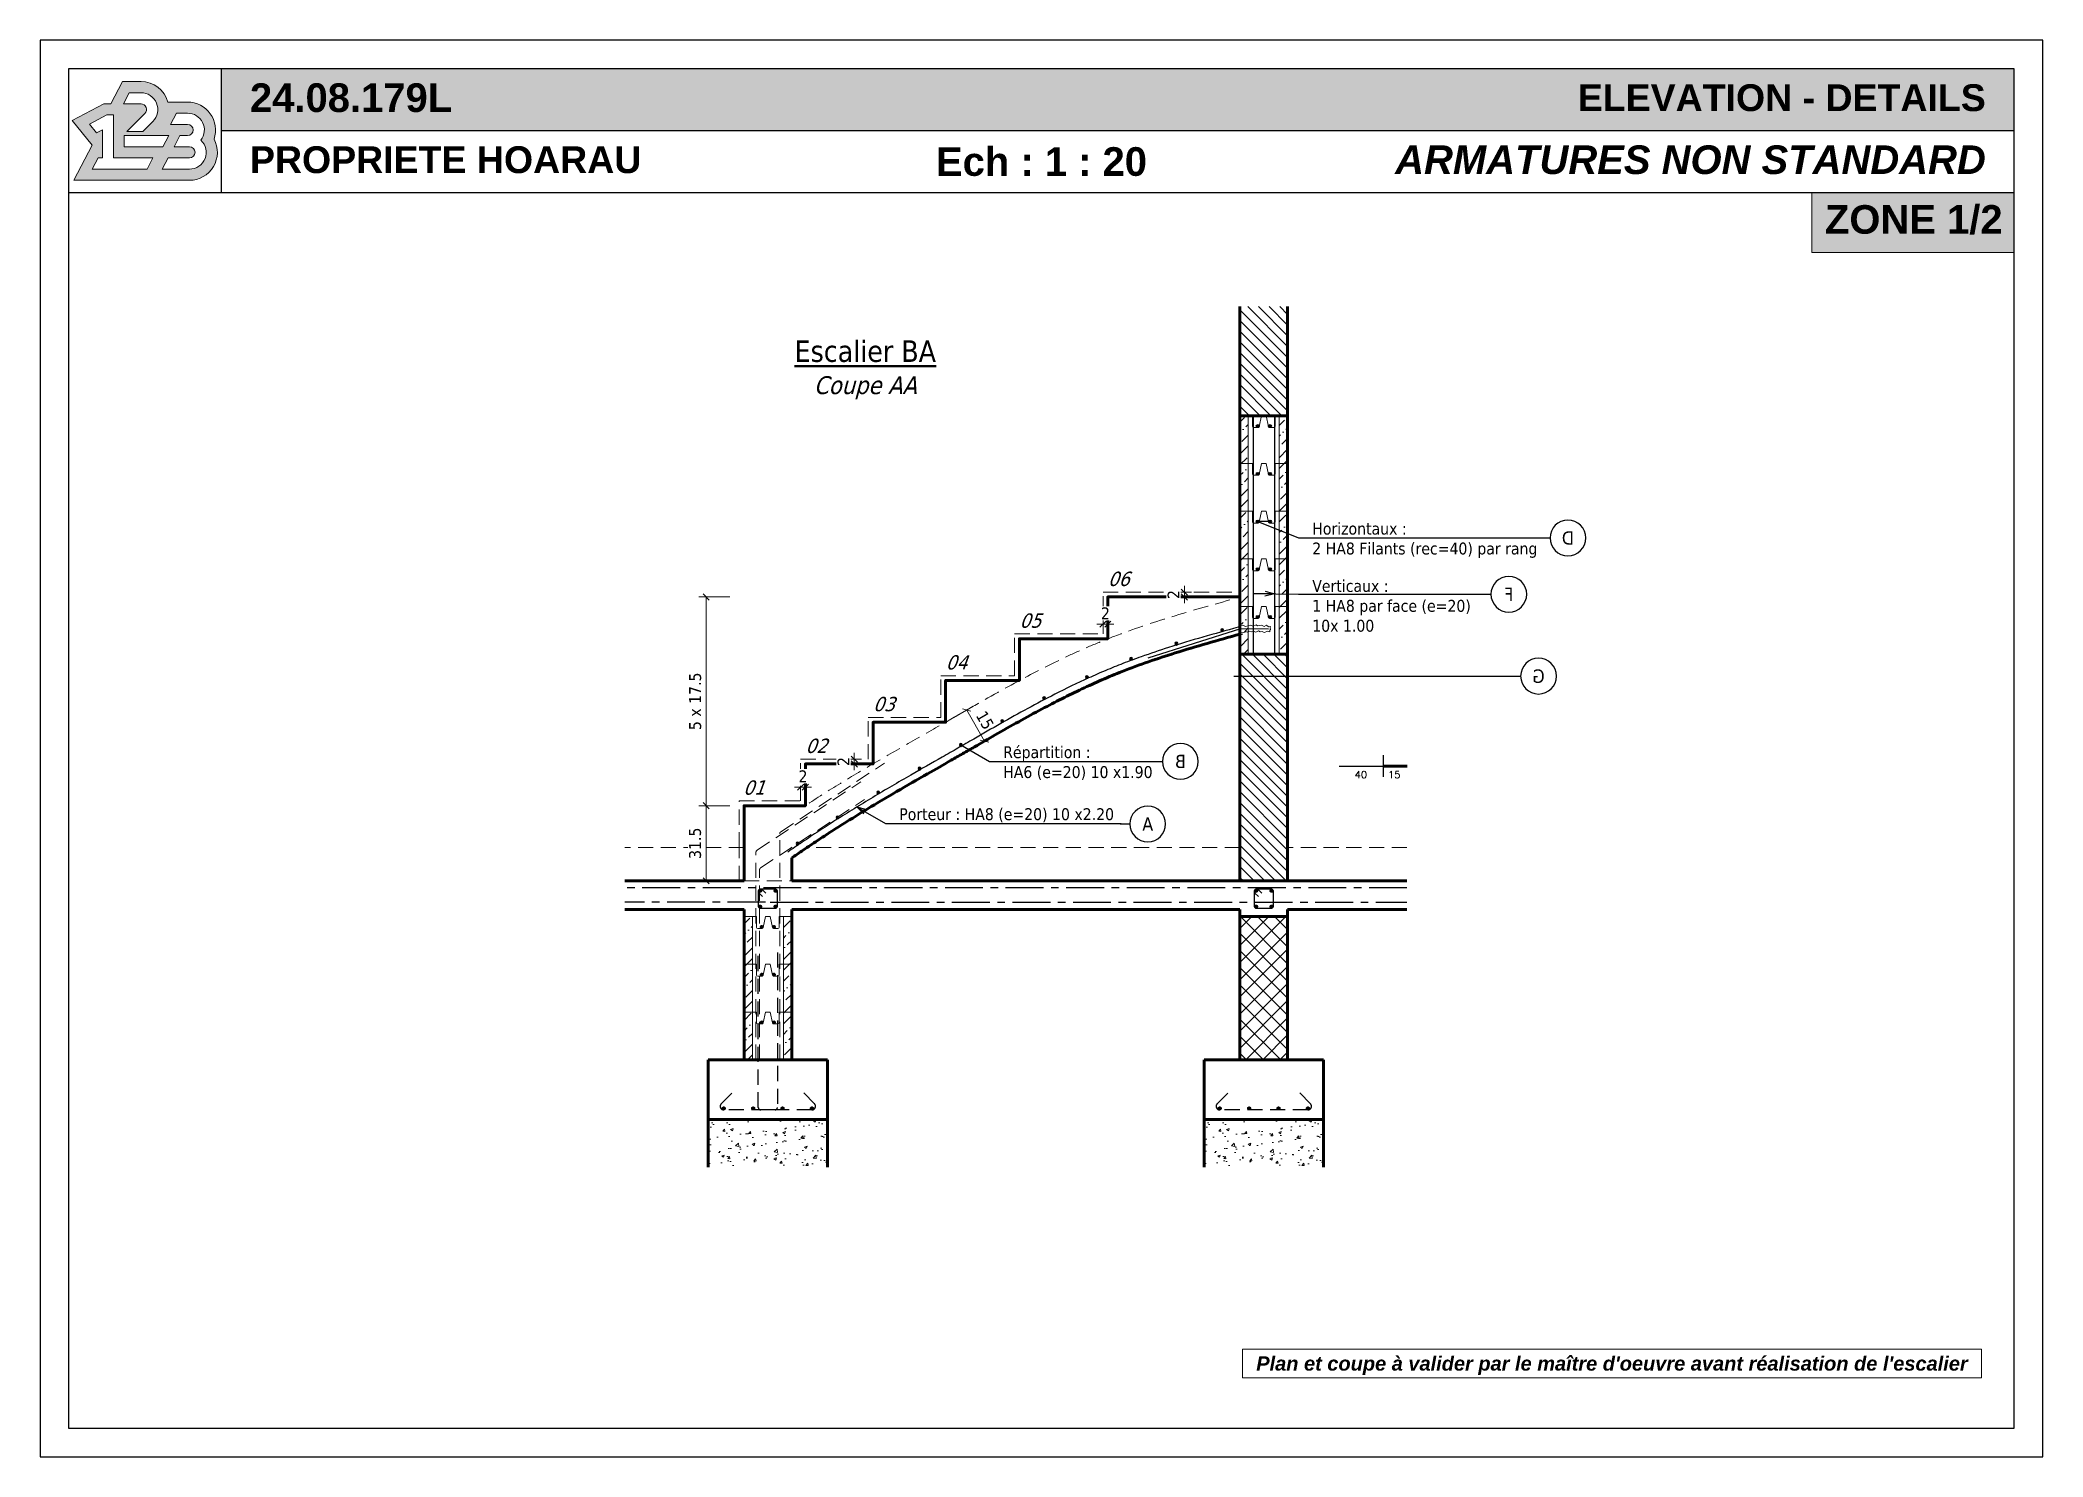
# Model space of a CAD drawing. Header units: millimetres. Extents: x 1206 to 5166, y 1455 to 2049.
# Drawn here: x 2246 to 3086, y 1455 to 2049 of the extents above; entities that cross this region are included whole.
import ezdxf
from ezdxf import colors
from ezdxf.entities.mleader import LeaderData, LeaderLine
from ezdxf.enums import TextEntityAlignment as Align
from ezdxf.math import Vec2, Vec3

# ---------------------------------------------------------------- set-up
doc = ezdxf.new("R2010")
doc.units = ezdxf.units.MM
doc.linetypes.add('AXES', pattern=[50.8, 31.75, -6.35, 6.35, -6.35])
doc.linetypes.add('CACHE', pattern=[9.525, 6.35, -3.175])
for name, color, linetype in [('ABAK_A-ANNOT', 7, 'Continuous'), ('ABAK_A-ANNOT FERRAILLAGES', 7, 'Continuous'), ('ABAK_BA-FERRAILLAGES', 1, 'Continuous'), ('ABAK_BA-FERRAILLAGES CACHES', 7, 'CACHE')]:
    doc.layers.add(name, color=color, linetype=linetype)
for name, color, linetype, lineweight in [('ABAK_A-CARTOUCHE', 7, 'Continuous', 20), ('ABAK_A-COTA', 7, 'Continuous', 18), ('ABAK_A-HACHURES', 253, 'Continuous', 15), ('ABAK_A-TITRES', 150, 'Continuous', 40), ('ABAK_BC-COFFRAGE-CA', 7, 'CACHE', 15), ('ABAK_BC-COFFRAGE-CO', 7, 'Continuous', 50), ('ABAK_BC-EXISTANT', 252, 'Continuous', 15), ('ABAK_BC-STR METAL', 20, 'Continuous', 20), ('ABAK_Hachures', 252, 'Continuous', 15)]:
    doc.layers.add(name, color=color, linetype=linetype, lineweight=lineweight)
doc.styles.add('A-TEXTE-COTA', font='ROMANS.SHX', dxfattribs={"width": 0.8})
doc.styles.add('ABAK_ANNO_BA', font='tahoma.ttf', dxfattribs={"height": 0.3})
doc.styles.add('ABAK_ANNO_RESA', font='tahoma.ttf', dxfattribs={"oblique": 20, "height": 0.1})
doc.styles.add('ABAK_BA', font='tahoma.ttf')
doc.styles.add('ABAK_TXT', font='tahoma.ttf')
doc.styles.get("Standard").update_dxf_attribs({"font": 'arial.ttf'})
doc.dimstyles.new('ABAK_BA', dxfattribs={"dimtxt": 0.25, "dimasz": 0.13, "dimexe": 0.15, "dimexo": 0.2, "dimgap": 0.1, "dimtad": 1, "dimdec": 1, "dimdsep": 46, "dimtxsty": 'ABAK_BA', "dimblk": 'OBLIQUE', "dimcen": 4, "dimclrd": 256, "dimclrt": 256, "dimazin": 2, "dimtfac": 1, "dimtdec": 1, "dimtix": 1, "dimtmove": 2, "dimatfit": 3, "dimldrblk": 'OBLIQUE', "dimfxl": 0.5, "dimfxlon": 1, "dimlwd": -1, "dimlwe": -1, "dimarcsym": 0})
pattern_1 = [(45, (3870.7894, -1464.2918), (1.683798, 6.173926), [7.9375, -1.5875, 0, -1.5875])]
pattern_2 = [(45, (4078.7894, -1294.2918), (1.683798, 6.173926), [7.9375, -1.5875, 0, -1.5875])]

msp = doc.modelspace()

# ---------------------------------------------------------------- texts
at = {"layer": 'ABAK_A-ANNOT', "char_height": 6, "width": 19.363, "attachment_point": 1, "style": 'ABAK_ANNO_RESA'}
for s, insert in [('06', (2694.08, 1826.28)), ('05', (2657.02, 1808.78)), ('04', (2626.06, 1791.28)), ('03', (2595.61, 1773.78)), ('02', (2567.25, 1756.28)), ('01', (2541.11, 1738.78))]:
    msp.add_mtext(s, dxfattribs=dict(at, insert=insert))
at = {"layer": 'ABAK_A-ANNOT FERRAILLAGES', "style": 'A-TEXTE-COTA'}
for s, p in [('40', (2797.63, 1739.69)), ('15', (2811.66, 1739.69))]:
    msp.add_text(s, height=3, dxfattribs=at).set_placement(p)
at = {"layer": 'ABAK_A-CARTOUCHE', "insert": (2911.09, 2024.91), "char_height": 11.25, "width": 302.4189, "attachment_point": 5, "style": 'ABAK_ANNO_BA'}
msp.add_mtext('\\pxqr;{\\fArial|b1|i0|c0|p34;ELEVATION - DETAILS}', dxfattribs=at)
at = {"layer": 'ABAK_A-CARTOUCHE', "color": 1, "insert": (2911.09, 1998.91), "char_height": 12, "width": 302.4189, "attachment_point": 5, "style": 'ABAK_ANNO_BA'}
msp.add_mtext('\\pxqr;{\\fArial|b1|i1|c0|p34;ARMATURES NON STANDARD}', dxfattribs=at)
at = {"layer": 'ABAK_A-CARTOUCHE', "color": 1, "insert": (2905.53, 1493.44), "char_height": 6, "width": 303.8155, "attachment_point": 5, "style": 'ABAK_ANNO_BA', "bg_fill": 16, "box_fill_scale": 1.5, "bg_fill_color": 256, "bg_fill_transparency": 0}
msp.add_mtext("\\pxqc;{\\fArial|b1|i1|c0|p34;Plan et coupe à valider par le maître d'oeuvre avant réalisation de l'escalier}", dxfattribs=at)
at = {"layer": 'ABAK_A-TITRES', "insert": (2592.38, 1910.91), "char_height": 9, "attachment_point": 5, "style": 'ABAK_TXT'}
msp.add_mtext_dynamic_manual_height_columns('{\\LEscalier BA \\fTahoma|b0|i1|c0|p34;\\H0.83333x;\\lCoupe AA}', width=76.5312, gutter_width=2.5, heights=[0], dxfattribs=at)

# ---------------------------------------------------------------- blocks, each defined once
blk = doc.blocks.new('A$Ccc495f69')
at = {"true_color": 0xffcc00}
h = blk.add_hatch(color=40, dxfattribs=at)
h.dxf.hatch_style = 1
h.paths.add_polyline_path([(-0.18, 7.2, 0.337188), (-5.96, 11.6), (-9.94, 11.6), (-12.44, 6.84), (-13.92, 6.84), (-20.72, 3.21), (-16.47, -2.07), (-20.42, -9.6), (4.44, -9.6, 0.56769), (9.72, -0.75, 0.514981), (4.04, 7.2)])
h.paths.add_polyline_path([(-3.42, 3.05), (-5.58, 0.9), (-8.99, 0.9), (-5.11, 4.75, 0.669448), (-5.96, 6.8), (-9.75, 6.8), (-8.49, 9.2), (-5.96, 9.2, -0.669448)], flags=16)
h.paths.add_polyline_path([(1.67, 4.8), (4.04, 4.8, -0.620692), (6.91, -0.98, -0.678658), (4.44, -7.2), (-1.38, -7.2), (-0.12, -4.8), (4.44, -4.8, 1), (4.44, -2.4), (1.14, -2.4), (2.4, 0), (4.04, 0, 1), (4.04, 2.4), (0.41, 2.4)], flags=16)
h.paths.add_polyline_path([(0, 0), (-1.26, -2.4), (-9.58, -2.4), (-9.58, 0)], flags=16)
h.paths.add_polyline_path([(-3.4, -4.8), (-4.65, -7.2), (-16.45, -7.2), (-15.19, -4.8), (-14.25, -4.8), (-14.25, 1.22), (-15.5, 0.55), (-17.04, 2.46), (-13.32, 4.44), (-11.85, 4.44), (-11.85, -4.8)], flags=16)
at = {"color": 40, "true_color": 0xffcc00}
for points in [[(4.44, -9.6), (-20.42, -9.6), (-16.47, -2.07), (-20.72, 3.21), (-13.92, 6.84), (-12.44, 6.84), (-9.94, 11.6), (-5.96, 11.6, -0.337188), (-0.18, 7.2), (4.04, 7.2, -0.514981), (9.72, -0.75, -0.56769), (4.44, -9.6, 1)], [(4.04, 2.4), (0.41, 2.4), (1.67, 4.8), (4.04, 4.8, -0.620692), (6.91, -0.98, -0.678658), (4.44, -7.2), (-1.38, -7.2), (-0.12, -4.8), (4.44, -4.8, 1), (4.44, -2.4), (1.14, -2.4), (2.4, 0), (4.04, 0, 1), (4.04, 2.4, -1)]]:
    blk.add_lwpolyline(points, format="xyb", dxfattribs=at)
blk.add_lwpolyline([(-9.75, 6.8), (-8.49, 9.2), (-5.96, 9.2, -0.669448), (-3.42, 3.05), (-5.58, 0.9), (-8.99, 0.9), (-5.11, 4.75, 0.669448), (-5.96, 6.8)], format="xyb", close=True, dxfattribs=at)
blk.add_lwpolyline([(-17.04, 2.46), (-15.5, 0.55), (-14.25, 1.22), (-14.25, -4.8), (-15.19, -4.8), (-16.45, -7.2), (-4.65, -7.2), (-3.4, -4.8), (-11.85, -4.8), (-11.85, 4.44), (-13.32, 4.44)], close=True, dxfattribs=at)
blk.add_lwpolyline([(-9.58, 0), (-9.58, -2.4), (-1.26, -2.4), (0, 0), (-9.58, 0)], dxfattribs=at)
blk = doc.blocks.new('*U84')
at = {"layer": 'ABAK_A-ANNOT', "true_color": 0xffcc00, "transparency": 33554687}
h = blk.add_hatch(color=40, dxfattribs=at)
h.dxf.hatch_style = 1
h.paths.add_polyline_path([(76, -12), (76, -38), (828, -38), (828, -12)])
at = {"layer": 'ABAK_A-HACHURES', "true_color": 0xa9d08e, "transparency": 33554687}
h = blk.add_hatch(color=63, dxfattribs=at)
h.dxf.hatch_style = 1
h.paths.add_polyline_path([(828, -89), (828, -64), (743.02, -64), (743.02, -89)])
for p, q in [((828, -64), (728, -64)), ((743.02, -64), (743.02, -89)), ((743.02, -89), (828, -89))]:
    blk.add_line(p, q)
at = {"layer": 'ABAK_A-ANNOT'}
for p, q in [((828, -12), (12, -12)), ((12, -12), (12, -581.97)), ((76, -12), (76, -64)), ((828, -581.97), (828, -12)), ((828, -38), (76, -38)), ((76, -64), (12, -64)), ((828, -64), (76, -64)), ((12, -581.97), (828, -581.97))]:
    blk.add_line(p, q, dxfattribs=at)
blk.add_lwpolyline([(840, 0), (0, 0), (0, -593.97), (840, -593.97)], close=True, dxfattribs=at)
at = {"layer": 'ABAK_A-COTA', "xscale": 1.952830188679271, "yscale": 1.952830188679271, "zscale": 1.952830188679271}
blk.add_blockref('A$Ccc495f69', (53.98, -40.03), dxfattribs=at)
at = {"layer": 'ABAK_A-CARTOUCHE', "attachment_point": 5, "style": 'ABAK_ANNO_BA'}
for s, insert, char_height, width in [('\\pxql;{\\fArial|b1|i0|c0|p34;24.08.179L}', (239.25, -24.23), 12, 302.4189), ('\\pxql;{\\fArial|b1|i0|c0|p34;PROPRIETE HOARAU}', (239.25, -50.23), 11.25, 302.4189), ('\\pxqc;{\\fArial|b1|i0|c0|p34;Ech : 1 : 20}', (420, -51), 12, 302.4189), ('{\\fArial|b1|i0|c0|p34;ZONE 1/2}', (785.83, -75.36), 12, 83.7193)]:
    blk.add_mtext(s, dxfattribs=dict(at, insert=insert, char_height=char_height, width=width))
blk = doc.blocks.new('A$C08e14a1e')
at = {"layer": 'ABAK_Hachures'}
for p, q in [((-20, 0), (-14.7, 0)), ((-14.7, 0), (-14.7, -4.5)), ((-11.92, -4.6), (-11, 0)), ((-11, 0), (-9, 0)), ((-9, 0), (-8.08, -4.6)), ((0, 0), (-5.3, 0)), ((-5.3, 0), (-5.3, -4.5)), ((-14.2, -5), (-12.41, -5)), ((-7.59, -5), (-5.8, -5))]:
    blk.add_line(p, q, dxfattribs=at)
for centre, start, end in [((-14.2, -4.5), 180, 270), ((-12.41, -4.5), 270, 348.69007), ((-7.59, -4.5), 191.30993, 270), ((-5.8, -4.5), 270, 0)]:
    blk.add_arc(centre, 0.5, start, end, dxfattribs=at)
blk = doc.blocks.new('*U94')
at = {"layer": 'ABAK_BA-FERRAILLAGES', "extrusion": (0, 0, -1)}
h = blk.add_hatch(color=256, dxfattribs=at)
h.dxf.hatch_style = 1
h.paths.add_polyline_path([(-5.08, 1.05, -1), (-5.75, 0.06, -1)])
blk.add_circle((-5.42, 0.56), 0.6, dxfattribs=at)
blk = doc.blocks.new('*U95')
at = {"layer": 'ABAK_BC-COFFRAGE-CO', "color": 0, "linetype": 'ByBlock', "lineweight": -2, "transparency": 16777216}
for p, rotation in [((2736.99, 1799.71), 15.96625387167496), ((2699, 1787.22), 21.50263590900545), ((2717.84, 1793.92), 17.93375775030516), ((2680.67, 1779.23), 25.40534972754692), ((2662.84, 1770.18), 28.25750857035002), ((2645.37, 1760.44), 29.7820755332432), ((2628.03, 1750.48), 29.74718343850305), ((2610.67, 1740.55), 29.94058387043334), ((2593.43, 1730.41), 31.08287687850644), ((2576.45, 1719.84), 32.82838624884793), ((2559.82, 1708.74), 34.42416837019719)]:
    blk.add_blockref('*U94', p, dxfattribs=dict(at, rotation=rotation))
blk = doc.blocks.new('_Oblique')
at = {"color": 0, "linetype": 'ByBlock', "lineweight": -2}
blk.add_line((-0.5, -0.5), (0.5, 0.5), dxfattribs=at)
blk = doc.blocks.new('*D102')
at = {"layer": 'ABAK_A-COTA', "color": 0, "transparency": 16777216}
for p, q in [((2629.53, 1765.17), (2637.49, 1769.73)), ((2637, 1752.16), (2644.95, 1756.72))]:
    blk.add_line(p, q, dxfattribs=at)
at = {"layer": 'ABAK_A-COTA', "transparency": 16777216}
blk.add_line((2634.89, 1768.24), (2642.35, 1755.23), dxfattribs=at)
at = {"layer": 'DEFPOINTS', "color": 0, "transparency": 16777216}
for p in [(2626.06, 1763.18), (2633.53, 1750.17), (2642.35, 1755.23)]:
    blk.add_point(p, dxfattribs=at)
at = {"layer": 'ABAK_A-COTA', "transparency": 16777216, "xscale": 2.6, "yscale": 2.6, "zscale": 2.6}
for p, rotation in [((2634.89, 1768.24), 119.8436373155921), ((2642.35, 1755.23), 299.8436373155921)]:
    blk.add_blockref('_Oblique', p, dxfattribs=dict(at, rotation=rotation))
at = {"layer": 'ABAK_A-COTA', "transparency": 16777216, "insert": (2642.57, 1764), "char_height": 5, "attachment_point": 5, "rotation": 299.84364, "style": 'ABAK_BA'}
blk.add_mtext('15', dxfattribs=at)
blk = doc.blocks.new('*D103')
at = {"layer": 'ABAK_A-COTA', "color": 0, "transparency": 16777216}
for p, q in [((2535.61, 1728.18), (2522.61, 1728.18)), ((2535.61, 1696.68), (2522.61, 1696.68))]:
    blk.add_line(p, q, dxfattribs=at)
at = {"layer": 'ABAK_A-COTA', "transparency": 16777216}
blk.add_line((2525.61, 1696.68), (2525.61, 1728.18), dxfattribs=at)
at = {"layer": 'DEFPOINTS', "color": 0, "transparency": 16777216}
for p in [(2525.61, 1728.18), (2541.51, 1728.18), (2541.51, 1696.68)]:
    blk.add_point(p, dxfattribs=at)
at = {"layer": 'ABAK_A-COTA', "transparency": 16777216, "xscale": 2.6, "yscale": 2.6, "zscale": 2.6}
for p, rotation in [((2525.61, 1728.18), 90), ((2525.61, 1696.68), 270)]:
    blk.add_blockref('_Oblique', p, dxfattribs=dict(at, rotation=rotation))
at = {"layer": 'ABAK_A-COTA', "transparency": 16777216, "insert": (2521.01, 1712.43), "char_height": 5, "attachment_point": 5, "rotation": 90, "style": 'ABAK_BA', "bg_fill": 3, "box_fill_scale": 1.1, "bg_fill_color": 256, "bg_fill_true_color": 13158600, "bg_fill_transparency": 0}
blk.add_mtext('31.5', dxfattribs=at)
blk = doc.blocks.new('*D104')
at = {"layer": 'ABAK_A-COTA', "color": 0, "transparency": 16777216}
for p, q in [((2535.61, 1815.68), (2522.61, 1815.68)), ((2535.61, 1728.18), (2522.61, 1728.18))]:
    blk.add_line(p, q, dxfattribs=at)
at = {"layer": 'ABAK_A-COTA', "transparency": 16777216}
blk.add_line((2525.61, 1728.18), (2525.61, 1815.68), dxfattribs=at)
at = {"layer": 'DEFPOINTS', "color": 0, "transparency": 16777216}
for p in [(2525.61, 1815.68), (2694.08, 1815.68), (2541.51, 1728.18)]:
    blk.add_point(p, dxfattribs=at)
at = {"layer": 'ABAK_A-COTA', "transparency": 16777216, "xscale": 2.6, "yscale": 2.6, "zscale": 2.6}
for p, rotation in [((2525.61, 1815.68), 90), ((2525.61, 1728.18), 270)]:
    blk.add_blockref('_Oblique', p, dxfattribs=dict(at, rotation=rotation))
at = {"layer": 'ABAK_A-COTA', "transparency": 16777216, "insert": (2521.05, 1771.93), "char_height": 5, "attachment_point": 5, "rotation": 90, "style": 'ABAK_BA', "bg_fill": 3, "box_fill_scale": 1.1, "bg_fill_color": 256, "bg_fill_true_color": 13158600, "bg_fill_transparency": 0}
blk.add_mtext('5 x 17.5', dxfattribs=at)
blk = doc.blocks.new('_Open30')
at = {"color": 0, "linetype": 'ByBlock', "lineweight": -2}
for p, q in [((-1, 0.27), (0, 0)), ((0, 0), (-1, -0.27)), ((0, 0), (-1, 0))]:
    blk.add_line(p, q, dxfattribs=at)
blk = doc.blocks.new('_TagCircle')
at = {"color": 0, "linetype": 'ByBlock', "lineweight": -2, "transparency": 16777216}
blk.add_circle((0, 0), 0.125, dxfattribs=at)
at = {"layer": 'ABAK_A-COTA', "color": 0, "transparency": 16777216, "style": 'ABAK_ANNO_BA'}
blk.add_attdef('NUMEROETIQUETTE', text='', height=0.09375, dxfattribs=at).set_placement((0, -0.046875), align=Align.CENTER)
blk = doc.blocks.new('_None')
blk = doc.blocks.new('*D105')
at = {"layer": 'ABAK_BC-STR METAL', "transparency": 16777216}
for p, q in [((2565.25, 1735.95), (2562.65, 1735.95)), ((2567.25, 1735.95), (2565.25, 1735.95)), ((2567.25, 1735.95), (2569.85, 1735.95))]:
    blk.add_line(p, q, dxfattribs=at)
at = {"layer": 'ABAK_BC-STR METAL', "color": 0, "transparency": 16777216}
for p, q in [((2565.25, 1735.95), (2565.25, 1732.95)), ((2567.25, 1735.95), (2567.25, 1732.95))]:
    blk.add_line(p, q, dxfattribs=at)
at = {"layer": 'ABAK_BC-STR METAL', "transparency": 16777216, "xscale": 2.6, "yscale": 2.6, "zscale": 2.6}
blk.add_blockref('_Oblique', (2565.25, 1735.95), dxfattribs=at)
at = {"layer": 'ABAK_BC-STR METAL', "transparency": 16777216, "xscale": 2.6, "yscale": 2.6, "zscale": 2.6, "rotation": 180}
blk.add_blockref('_Oblique', (2567.25, 1735.95), dxfattribs=at)
at = {"layer": 'ABAK_BC-STR METAL', "transparency": 16777216, "insert": (2566.25, 1740.5), "char_height": 5, "attachment_point": 5, "style": 'ABAK_BA', "bg_fill": 3, "box_fill_scale": 1.1, "bg_fill_color": 256, "bg_fill_true_color": 13158600, "bg_fill_transparency": 0}
blk.add_mtext('2', dxfattribs=at)
at = {"layer": 'DEFPOINTS', "color": 0, "transparency": 16777216}
for p in [(2565.25, 1736.93), (2565.25, 1735.95), (2567.25, 1736.93)]:
    blk.add_point(p, dxfattribs=at)
blk = doc.blocks.new('*D106')
at = {"layer": 'ABAK_BC-STR METAL', "transparency": 16777216}
for p, q in [((2587.76, 1747.68), (2587.76, 1750.28)), ((2587.76, 1745.68), (2587.76, 1747.68)), ((2587.76, 1745.68), (2587.76, 1743.08))]:
    blk.add_line(p, q, dxfattribs=at)
at = {"layer": 'ABAK_BC-STR METAL', "color": 0, "transparency": 16777216}
for p, q in [((2587.76, 1747.68), (2590.76, 1747.68)), ((2587.76, 1745.68), (2590.76, 1745.68))]:
    blk.add_line(p, q, dxfattribs=at)
at = {"layer": 'ABAK_BC-STR METAL', "transparency": 16777216, "xscale": 2.6, "yscale": 2.6, "zscale": 2.6}
for p, rotation in [((2587.76, 1747.68), 270), ((2587.76, 1745.68), 90)]:
    blk.add_blockref('_Oblique', p, dxfattribs=dict(at, rotation=rotation))
at = {"layer": 'ABAK_BC-STR METAL', "transparency": 16777216, "insert": (2583.21, 1746.68), "char_height": 5, "attachment_point": 5, "rotation": 90, "style": 'ABAK_BA', "bg_fill": 3, "box_fill_scale": 1.1, "bg_fill_color": 256, "bg_fill_true_color": 13158600, "bg_fill_transparency": 0}
blk.add_mtext('2', dxfattribs=at)
at = {"layer": 'DEFPOINTS', "color": 0, "transparency": 16777216}
for p in [(2585.43, 1747.68), (2587.76, 1747.68), (2585.43, 1745.68)]:
    blk.add_point(p, dxfattribs=at)
blk = doc.blocks.new('*D107')
at = {"layer": 'ABAK_BC-STR METAL', "transparency": 16777216}
for p, q in [((2726.21, 1817.68), (2726.21, 1820.28)), ((2726.21, 1815.68), (2726.21, 1817.68)), ((2726.21, 1815.68), (2726.21, 1813.08))]:
    blk.add_line(p, q, dxfattribs=at)
at = {"layer": 'ABAK_BC-STR METAL', "color": 0, "transparency": 16777216}
for p, q in [((2726.21, 1817.68), (2729.21, 1817.68)), ((2726.21, 1815.68), (2729.21, 1815.68))]:
    blk.add_line(p, q, dxfattribs=at)
at = {"layer": 'ABAK_BC-STR METAL', "transparency": 16777216, "xscale": 2.6, "yscale": 2.6, "zscale": 2.6}
for p, rotation in [((2726.21, 1817.68), 270), ((2726.21, 1815.68), 90)]:
    blk.add_blockref('_Oblique', p, dxfattribs=dict(at, rotation=rotation))
at = {"layer": 'ABAK_BC-STR METAL', "transparency": 16777216, "insert": (2721.65, 1816.68), "char_height": 5, "attachment_point": 5, "rotation": 90, "style": 'ABAK_BA', "bg_fill": 3, "box_fill_scale": 1.1, "bg_fill_color": 256, "bg_fill_true_color": 13158600, "bg_fill_transparency": 0}
blk.add_mtext('2', dxfattribs=at)
at = {"layer": 'DEFPOINTS', "color": 0, "transparency": 16777216}
for p in [(2723.45, 1817.68), (2723.45, 1815.68), (2726.21, 1817.68)]:
    blk.add_point(p, dxfattribs=at)
blk = doc.blocks.new('*D108')
at = {"layer": 'ABAK_BC-STR METAL', "transparency": 16777216}
for p, q in [((2692.08, 1804.27), (2689.48, 1804.27)), ((2692.08, 1804.27), (2694.08, 1804.27)), ((2694.08, 1804.27), (2696.68, 1804.27))]:
    blk.add_line(p, q, dxfattribs=at)
at = {"layer": 'ABAK_BC-STR METAL', "color": 0, "transparency": 16777216}
for p, q in [((2692.08, 1804.27), (2692.08, 1801.27)), ((2694.08, 1804.27), (2694.08, 1801.27))]:
    blk.add_line(p, q, dxfattribs=at)
at = {"layer": 'ABAK_BC-STR METAL', "transparency": 16777216, "xscale": 2.6, "yscale": 2.6, "zscale": 2.6}
blk.add_blockref('_Oblique', (2692.08, 1804.27), dxfattribs=at)
at = {"layer": 'ABAK_BC-STR METAL', "transparency": 16777216, "xscale": 2.6, "yscale": 2.6, "zscale": 2.6, "rotation": 180}
blk.add_blockref('_Oblique', (2694.08, 1804.27), dxfattribs=at)
at = {"layer": 'ABAK_BC-STR METAL', "transparency": 16777216, "insert": (2693.08, 1808.82), "char_height": 5, "attachment_point": 5, "style": 'ABAK_BA', "bg_fill": 3, "box_fill_scale": 1.1, "bg_fill_color": 256, "bg_fill_true_color": 13158600, "bg_fill_transparency": 0}
blk.add_mtext('2', dxfattribs=at)
at = {"layer": 'DEFPOINTS', "color": 0, "transparency": 16777216}
for p in [(2692.08, 1806.04), (2694.08, 1806.04), (2694.08, 1804.27)]:
    blk.add_point(p, dxfattribs=at)

# ---------------------------------------------------------------- dimensions: what is measured, and where the dimension line sits
at = {"layer": 'ABAK_A-COTA'}
dim = msp.add_aligned_dim(p1=(2626.06, 1763.18), p2=(2633.53, 1750.17), distance=10.17, dimstyle='ABAK_BA', dxfattribs=at)
dim.commit()
dim.dimension.update_dxf_attribs({"geometry": '*D102', "text_midpoint": (2642.57, 1764)})

# ---------------------------------------------------------------- hatches: boundary and pattern name
at = {"layer": 'ABAK_A-HACHURES', "transparency": 33554687}
h = msp.add_hatch(dxfattribs=at)
h.set_pattern_fill('ANSI37', color=256, scale=0.08)
h.set_pattern_definition([(45, (-24763.4437, 5242.664), (-3.59210245, 3.59210245), []), (135, (-24763.4437, 5242.664), (-3.59210245, -3.59210245), [])])
h.paths.add_polyline_path([(2769.51, 1681.68), (2749.51, 1681.68), (2749.51, 1621.68), (2769.51, 1621.68)])
at = {"layer": 'ABAK_BA-FERRAILLAGES'}
h = msp.add_hatch(color=256, dxfattribs=at)
h.dxf.hatch_style = 1
h.paths.add_polyline_path([(2757.54, 1887.32, -1), (2756.34, 1887.32, -1)])
h = msp.add_hatch(color=256, dxfattribs=at)
h.dxf.hatch_style = 1
h.paths.add_polyline_path([(2761.48, 1887.32, 1), (2762.68, 1887.32, 1)])
h = msp.add_hatch(color=256, dxfattribs=at)
h.dxf.hatch_style = 1
h.paths.add_polyline_path([(2757.54, 1867.32, -1), (2756.34, 1867.32, -1)])
h = msp.add_hatch(color=256, dxfattribs=at)
h.dxf.hatch_style = 1
h.paths.add_polyline_path([(2761.48, 1867.32, 1), (2762.68, 1867.32, 1)])
h = msp.add_hatch(color=256, dxfattribs=at)
h.dxf.hatch_style = 1
h.paths.add_polyline_path([(2757.54, 1847.32, -1), (2756.34, 1847.32, -1)])
h = msp.add_hatch(color=256, dxfattribs=at)
h.dxf.hatch_style = 1
h.paths.add_polyline_path([(2761.48, 1847.32, 1), (2762.68, 1847.32, 1)])
h = msp.add_hatch(color=256, dxfattribs=at)
h.dxf.hatch_style = 1
h.paths.add_polyline_path([(2757.54, 1827.32, -1), (2756.34, 1827.32, -1)])
h = msp.add_hatch(color=256, dxfattribs=at)
h.dxf.hatch_style = 1
h.paths.add_polyline_path([(2761.48, 1827.32, 1), (2762.68, 1827.32, 1)])
h = msp.add_hatch(color=256, dxfattribs=at)
h.dxf.hatch_style = 1
h.paths.add_polyline_path([(2757.54, 1807.32, -1), (2756.34, 1807.32, -1)])
h = msp.add_hatch(color=256, dxfattribs=at)
h.dxf.hatch_style = 1
h.paths.add_polyline_path([(2761.48, 1807.32, 1), (2762.68, 1807.32, 1)])
at = {"layer": 'ABAK_BA-FERRAILLAGES CACHES'}
h = msp.add_hatch(color=256, dxfattribs=at)
h.dxf.hatch_style = 1
h.paths.add_polyline_path([(2548.83, 1692.46, 1), (2547.63, 1692.46, 1)])
h = msp.add_hatch(color=256, dxfattribs=at)
h.dxf.hatch_style = 1
h.paths.add_polyline_path([(2555.39, 1692.46, 1), (2554.19, 1692.46, 1)])
h = msp.add_hatch(color=256, dxfattribs=at)
h.dxf.hatch_style = 1
h.paths.add_polyline_path([(2756.83, 1692.46, 1), (2755.63, 1692.46, 1)])
h = msp.add_hatch(color=256, dxfattribs=at)
h.dxf.hatch_style = 1
h.paths.add_polyline_path([(2763.39, 1692.46, 1), (2762.19, 1692.46, 1)])
h = msp.add_hatch(color=256, dxfattribs=at)
h.dxf.hatch_style = 1
h.paths.add_polyline_path([(2548.83, 1685.89, 1), (2547.63, 1685.89, 1)])
h = msp.add_hatch(color=256, dxfattribs=at)
h.dxf.hatch_style = 1
h.paths.add_polyline_path([(2555.39, 1685.89, 1), (2554.19, 1685.89, 1)])
h = msp.add_hatch(color=256, dxfattribs=at)
h.dxf.hatch_style = 1
h.paths.add_polyline_path([(2756.83, 1685.89, 1), (2755.63, 1685.89, 1)])
h = msp.add_hatch(color=256, dxfattribs=at)
h.dxf.hatch_style = 1
h.paths.add_polyline_path([(2763.39, 1685.89, 1), (2762.19, 1685.89, 1)])
h = msp.add_hatch(color=256, dxfattribs=at)
h.dxf.hatch_style = 1
h.paths.add_polyline_path([(2533.61, 1601.28, 1), (2532.41, 1601.28, 1)])
h = msp.add_hatch(color=256, dxfattribs=at)
h.dxf.hatch_style = 1
h.paths.add_polyline_path([(2545.95, 1601.28, 1), (2544.75, 1601.28, 1)])
h = msp.add_hatch(color=256, dxfattribs=at)
h.dxf.hatch_style = 1
h.paths.add_polyline_path([(2558.28, 1601.28, 1), (2557.08, 1601.28, 1)])
h = msp.add_hatch(color=256, dxfattribs=at)
h.dxf.hatch_style = 1
h.paths.add_polyline_path([(2570.61, 1601.28, 1), (2569.41, 1601.28, 1)])
h = msp.add_hatch(color=256, dxfattribs=at)
h.dxf.hatch_style = 1
h.paths.add_polyline_path([(2741.61, 1601.28, 1), (2740.41, 1601.28, 1)])
h = msp.add_hatch(color=256, dxfattribs=at)
h.dxf.hatch_style = 1
h.paths.add_polyline_path([(2753.95, 1601.28, 1), (2752.75, 1601.28, 1)])
h = msp.add_hatch(color=256, dxfattribs=at)
h.dxf.hatch_style = 1
h.paths.add_polyline_path([(2766.28, 1601.28, 1), (2765.08, 1601.28, 1)])
h = msp.add_hatch(color=256, dxfattribs=at)
h.dxf.hatch_style = 1
h.paths.add_polyline_path([(2778.61, 1601.28, 1), (2777.41, 1601.28, 1)])
at = {"layer": 'ABAK_BC-COFFRAGE-CA'}
h = msp.add_hatch(color=256, dxfattribs=at)
h.dxf.hatch_style = 1
h.paths.add_polyline_path([(2549.54, 1677.32, -1), (2548.34, 1677.32, -1)])
h = msp.add_hatch(color=256, dxfattribs=at)
h.dxf.hatch_style = 1
h.paths.add_polyline_path([(2553.48, 1677.32, 1), (2554.68, 1677.32, 1)])
h = msp.add_hatch(color=256, dxfattribs=at)
h.dxf.hatch_style = 1
h.paths.add_polyline_path([(2549.54, 1657.32, -1), (2548.34, 1657.32, -1)])
h = msp.add_hatch(color=256, dxfattribs=at)
h.dxf.hatch_style = 1
h.paths.add_polyline_path([(2553.48, 1657.32, 1), (2554.68, 1657.32, 1)])
h = msp.add_hatch(color=256, dxfattribs=at)
h.dxf.hatch_style = 1
h.paths.add_polyline_path([(2549.54, 1637.32, -1), (2548.34, 1637.32, -1)])
h = msp.add_hatch(color=256, dxfattribs=at)
h.dxf.hatch_style = 1
h.paths.add_polyline_path([(2553.48, 1637.32, 1), (2554.68, 1637.32, 1)])
at = {"layer": 'ABAK_Hachures'}
h = msp.add_hatch(dxfattribs=at)
h.set_pattern_fill('ANSI31', color=256, angle=90)
h.set_pattern_definition([(135, (-24551.2885, 6211.5387), (-2.24506403, -2.24506403), [])])
h.paths.add_polyline_path([(2769.51, 1937.38), (2749.51, 1937.38), (2749.51, 1891.68), (2769.51, 1891.68)])
h.paths.add_polyline_path([(2769.51, 1791.68), (2749.51, 1791.68), (2749.51, 1696.68), (2769.51, 1696.68)])
at = {"layer": 'ABAK_Hachures', "transparency": 33554687}
h = msp.add_hatch(dxfattribs=at)
h.set_pattern_fill('ANSI36', color=256)
h.set_pattern_definition(pattern_2)
h.paths.add_polyline_path([(2753.01, 1891.68), (2749.51, 1891.68), (2749.51, 1791.68), (2753.01, 1791.68)])
h = msp.add_hatch(dxfattribs=at)
h.set_pattern_fill('ANSI36', color=256)
h.set_pattern_definition(pattern_2)
h.paths.add_polyline_path([(2769.51, 1891.68), (2766.01, 1891.68), (2766.01, 1791.68), (2769.51, 1791.68)])
h = msp.add_hatch(dxfattribs=at)
h.set_pattern_fill('ANSI36', color=256)
h.set_pattern_definition(pattern_1)
h.paths.add_polyline_path([(2545.01, 1681.68), (2541.51, 1681.68), (2541.51, 1621.68), (2545.01, 1621.68)])
h = msp.add_hatch(dxfattribs=at)
h.set_pattern_fill('ANSI36', color=256)
h.set_pattern_definition(pattern_1)
h.paths.add_polyline_path([(2561.51, 1681.68), (2558.01, 1681.68), (2558.01, 1621.68), (2561.51, 1621.68)])
h = msp.add_hatch(dxfattribs=at)
h.set_pattern_fill('AR-CONC', color=256, scale=0.003)
h.set_pattern_definition([(50, (-1833.728, -3947.4425), (10.93108, -0.956345), [1.143, -12.573]), (355, (-1833.728, -3947.443), (-2.114605, 11.46341), [0.9144, -10.058435]), (100.45144, (-1832.817, -3947.522), (8.816475, 10.507065), [0.9714, -10.685415]), (46.1842, (-1833.728, -3944.395), (16.264742, -2.52254), [1.7145, -18.8595]), (96.63556, (-1832.373, -3944.605), (14.244248, 14.845567), [1.4571, -16.028136]), (351.18415, (-1833.728, -3944.395), (14.24425, 14.845567), [1.371598, -15.087584]), (21, (-1832.204, -3945.1565), (9.096863, -6.135912), [1.143, -12.573]), (326, (-1832.204, -3945.157), (3.708122, 11.051278), [0.9144, -10.0584]), (71.45144, (-1831.446, -3945.668), (12.804985, 4.915366), [0.9714, -10.685396]), (37.5, (-1833.7284, -3947.4425), (0.1853162, 5.0733023), [0, -9.93648, 0, -10.2108, 0, -10.0965]), (7.5, (-1833.7284, -3947.4425), (4.0091798, 6.0108345), [0, -5.82168, 0, -9.70788, 0, -3.8481]), (327.5, (-1837.127, -3947.4425), (8.1354357, -0.3437246), [0, -3.81, 0, -11.8872, 0, -15.7734]), (317.5, (-1838.651, -3947.4425), (8.887751, 1.5255895), [0, -4.953, 0, -7.89432, 0, -11.2014])])
h.paths.add_polyline_path([(2576.51, 1596.68), (2526.51, 1596.68), (2526.51, 1576.68), (2576.51, 1576.68)])
h = msp.add_hatch(dxfattribs=at)
h.set_pattern_fill('AR-CONC', color=256, scale=0.003)
h.set_pattern_definition([(50, (-1625.728, -3947.4425), (10.93108, -0.956345), [1.143, -12.573]), (355, (-1625.728, -3947.443), (-2.114605, 11.46341), [0.9144, -10.058435]), (100.45144, (-1624.817, -3947.522), (8.816475, 10.507065), [0.9714, -10.685415]), (46.1842, (-1625.728, -3944.395), (16.264742, -2.52254), [1.7145, -18.8595]), (96.63556, (-1624.373, -3944.605), (14.244248, 14.845567), [1.4571, -16.028136]), (351.18415, (-1625.728, -3944.395), (14.24425, 14.845567), [1.371598, -15.087584]), (21, (-1624.204, -3945.1565), (9.096863, -6.135912), [1.143, -12.573]), (326, (-1624.204, -3945.157), (3.708122, 11.051278), [0.9144, -10.0584]), (71.45144, (-1623.446, -3945.668), (12.804985, 4.915366), [0.9714, -10.685396]), (37.5, (-1625.7284, -3947.4425), (0.1853162, 5.0733023), [0, -9.93648, 0, -10.2108, 0, -10.0965]), (7.5, (-1625.7284, -3947.4425), (4.0091798, 6.0108345), [0, -5.82168, 0, -9.70788, 0, -3.8481]), (327.5, (-1629.127, -3947.4425), (8.1354357, -0.3437246), [0, -3.81, 0, -11.8872, 0, -15.7734]), (317.5, (-1630.651, -3947.4425), (8.887751, 1.5255895), [0, -4.953, 0, -7.89432, 0, -11.2014])])
h.paths.add_polyline_path([(2784.51, 1596.68), (2734.51, 1596.68), (2734.51, 1576.68), (2784.51, 1576.68)])

# ---------------------------------------------------------------- linework, layer by layer
at = {"layer": 'ABAK_A-ANNOT FERRAILLAGES'}
for p, q in [((2809.63, 1749.32), (2809.63, 1740.29)), ((2791.1, 1744.81), (2819.62, 1744.81))]:
    msp.add_line(p, q, dxfattribs=at)
at = {"layer": 'ABAK_BA-FERRAILLAGES'}
for p, q in [((2755.01, 1891.68), (2755.01, 1791.68)), ((2764.01, 1891.68), (2764.01, 1791.68)), ((2749.75, 1802.28), (2710.84, 1790.08)), ((2761.51, 1802.25), (2749.75, 1802.28))]:
    msp.add_line(p, q, dxfattribs=at)
for centre in [(2756.94, 1887.32), (2762.08, 1887.32), (2756.94, 1867.32), (2762.08, 1867.32), (2756.94, 1847.32), (2762.08, 1847.32), (2756.94, 1827.32), (2762.08, 1827.32), (2756.94, 1807.32), (2762.08, 1807.32)]:
    msp.add_circle(centre, 0.6, dxfattribs=at)
msp.add_open_spline([(2748.71, 1803), (2738.82, 1800.26), (2729.07, 1797.51), (2715.7, 1793.24), (2711.88, 1791.96), (2705.53, 1789.71), (2702.97, 1788.76), (2698.01, 1786.84), (2695.6, 1785.87), (2690.81, 1783.85), (2688.42, 1782.8), (2681.27, 1779.56), (2676.53, 1777.27), (2668.03, 1772.95), (2664.25, 1770.96), (2656.72, 1766.86), (2652.96, 1764.75), (2645.43, 1760.47), (2641.65, 1758.3), (2635.66, 1754.85), (2633.46, 1753.58), (2629.04, 1751.05), (2626.84, 1749.79), (2620.24, 1746.03), (2615.85, 1743.53), (2606.12, 1737.93), (2600.8, 1734.83), (2590.27, 1728.53), (2585.04, 1725.32), (2577.54, 1720.55), (2575.2, 1719.04), (2570.55, 1715.99), (2568.23, 1714.44), (2563.88, 1711.51), (2561.85, 1710.13), (2559.82, 1708.74)], degree=3, knots=[4.152657, 4.152657, 4.152657, 4.152657, 34.95281, 34.95281, 47.426499, 47.426499, 55.960915, 55.960915, 64.108488, 64.108488, 72.25606, 72.25606, 88.551205, 88.551205, 101.693332, 101.693332, 114.835458, 114.835458, 127.977585, 127.977585, 135.571769, 135.571769, 143.165952, 143.165952, 158.35432, 158.35432, 177.049155, 177.049155, 195.743989, 195.743989, 204.26684, 204.26684, 212.789691, 212.789691, 220.245309, 220.245309, 220.245309, 220.245309], dxfattribs=at)
at = {"layer": 'ABAK_BA-FERRAILLAGES CACHES', "linetype": 'AXES', "ltscale": 0.5}
for p, q in [((2819.52, 1693.68), (2491.51, 1693.68)), ((2550.51, 1687.68), (2491.51, 1687.68)), ((2552.51, 1687.68), (2819.52, 1687.68))]:
    msp.add_line(p, q, dxfattribs=at)
at = {"layer": 'ABAK_BA-FERRAILLAGES CACHES'}
for p, q in [((2547.51, 1601.68), (2547.51, 1666.68)), ((2555.51, 1666.68), (2555.51, 1601.68)), ((2554.51, 1600.68), (2548.51, 1600.68))]:
    msp.add_line(p, q, dxfattribs=at)
for points in [[(2550.63, 1691.47), (2549.22, 1692.88, 0.668179), (2547.51, 1692.18), (2547.51, 1686.18, 0.414214), (2548.51, 1685.18), (2554.51, 1685.18, 0.414214), (2555.51, 1686.18), (2555.51, 1692.18, 0.414214), (2554.51, 1693.18), (2548.51, 1693.18, 0.668179), (2547.8, 1691.47), (2549.22, 1690.06)], [(2758.63, 1691.47), (2757.22, 1692.88, 0.668179), (2755.51, 1692.18), (2755.51, 1686.18, 0.414214), (2756.51, 1685.18), (2762.51, 1685.18, 0.414214), (2763.51, 1686.18), (2763.51, 1692.18, 0.414214), (2762.51, 1693.18), (2756.51, 1693.18, 0.668179), (2755.8, 1691.47), (2757.22, 1690.06)], [(2566.56, 1607.75), (2571.07, 1603.24, -0.668179), (2570.01, 1600.68), (2533.01, 1600.68, -0.668179), (2531.95, 1603.24), (2536.46, 1607.75)], [(2774.56, 1607.75), (2779.07, 1603.24, -0.668179), (2778.01, 1600.68), (2741.01, 1600.68, -0.668179), (2739.95, 1603.24), (2744.46, 1607.75)]]:
    msp.add_lwpolyline(points, format="xyb", dxfattribs=at)
for centre in [(2548.23, 1692.46), (2554.79, 1692.46), (2756.23, 1692.46), (2762.79, 1692.46), (2548.23, 1685.89), (2554.79, 1685.89), (2756.23, 1685.89), (2762.79, 1685.89), (2533.01, 1601.28), (2545.35, 1601.28), (2557.68, 1601.28), (2570.01, 1601.28), (2741.01, 1601.28), (2753.35, 1601.28), (2765.68, 1601.28), (2778.01, 1601.28)]:
    msp.add_circle(centre, 0.6, dxfattribs=at)
for centre, start, end in [((2548.51, 1601.68), 180, 270), ((2554.51, 1601.68), 270, 0)]:
    msp.add_arc(centre, 1, start, end, dxfattribs=at)
at = {"layer": 'ABAK_BC-COFFRAGE-CA'}
for p, q in [((2556.96, 1717.28), (2600.48, 1746.02)), ((2546.96, 1709.48), (2590.48, 1738.22)), ((2548.46, 1702.08), (2591.98, 1730.82)), ((2556.51, 1621.68), (2556.51, 1716.45)), ((2541.51, 1710.68), (2491.51, 1710.68)), ((2546.51, 1621.68), (2546.51, 1708.65)), ((2749.51, 1710.66), (2567.98, 1710.66)), ((2819.51, 1710.68), (2769.51, 1710.68)), ((2548.01, 1621.68), (2548.01, 1701.25)), ((2541.51, 1696.68), (2561.51, 1696.68))]:
    msp.add_line(p, q, dxfattribs=at)
for centre in [(2548.94, 1677.32), (2554.08, 1677.32), (2548.94, 1657.32), (2554.08, 1657.32), (2548.94, 1637.32), (2554.08, 1637.32)]:
    msp.add_circle(centre, 0.6, dxfattribs=at)
for centre in [(2557.51, 1716.45), (2547.51, 1708.65), (2549.01, 1701.25)]:
    msp.add_arc(centre, 1, 123.43987, 180, dxfattribs=at)
at = {"layer": 'ABAK_BC-COFFRAGE-CA', "color": 9}
msp.add_open_spline([(2745.28, 1814.42), (2737.09, 1812.15), (2728.9, 1809.85), (2712.65, 1804.86), (2704.59, 1802.17), (2693.62, 1797.97), (2690.59, 1796.74), (2684.58, 1794.2), (2681.6, 1792.87), (2672.51, 1788.68), (2666.48, 1785.67), (2653.01, 1778.58), (2645.63, 1774.43), (2634.72, 1768.18), (2631.17, 1766.13), (2622.52, 1761.16), (2617.42, 1758.25), (2607.23, 1752.43), (2602.13, 1749.51), (2591.98, 1743.58), (2586.94, 1740.57), (2576.97, 1734.46), (2572.05, 1731.35), (2567.17, 1728.18)], degree=3, knots=[4.152657, 4.152657, 4.152657, 4.152657, 29.595725, 29.595725, 55.038793, 55.038793, 64.8033, 64.8033, 74.567808, 74.567808, 94.721646, 94.721646, 120.100619, 120.100619, 132.412092, 132.412092, 150.023533, 150.023533, 167.634975, 167.634975, 185.246416, 185.246416, 202.673438, 202.673438, 202.673438, 202.673438], dxfattribs=at)
at = {"layer": 'ABAK_BC-COFFRAGE-CO'}
for p, q in [((2749.51, 1696.68), (2749.51, 1937.38)), ((2769.51, 1696.68), (2769.51, 1937.38)), ((2749.51, 1791.68), (2749.51, 1891.68)), ((2749.51, 1891.68), (2769.51, 1891.68)), ((2749.51, 1851.68), (2749.51, 1791.68)), ((2769.51, 1851.68), (2769.51, 1791.68)), ((2749.51, 1810.68), (2749.51, 1795.68)), ((2769.51, 1791.68), (2749.51, 1791.68)), ((2769.51, 1710.68), (2769.51, 1796.68)), ((2809.63, 1744.81), (2819.62, 1744.81)), ((2561.51, 1696.68), (2561.51, 1706.26)), ((2541.51, 1696.68), (2491.51, 1696.68)), ((2561.51, 1696.68), (2819.51, 1696.68)), ((2541.51, 1684.68), (2491.51, 1684.68)), ((2541.51, 1681.68), (2541.51, 1684.68)), ((2541.51, 1681.68), (2541.51, 1621.68)), ((2749.51, 1684.68), (2561.51, 1684.68)), ((2561.51, 1684.68), (2561.51, 1681.68)), ((2561.51, 1681.68), (2561.51, 1621.68)), ((2749.51, 1684.68), (2749.51, 1621.68)), ((2769.51, 1681.68), (2749.51, 1681.68)), ((2769.51, 1684.68), (2769.51, 1621.68)), ((2769.51, 1684.68), (2769.51, 1681.68)), ((2819.51, 1684.68), (2769.51, 1684.68)), ((2526.51, 1576.68), (2526.51, 1621.68)), ((2576.51, 1621.68), (2576.51, 1576.68)), ((2734.51, 1576.68), (2734.51, 1621.68)), ((2784.51, 1621.68), (2784.51, 1576.68))]:
    msp.add_line(p, q, dxfattribs=at)
for points in [[(2526.51, 1621.68), (2576.51, 1621.68)], [(2734.51, 1621.68), (2784.51, 1621.68)], [(2576.51, 1596.68), (2526.51, 1596.68)], [(2784.51, 1596.68), (2734.51, 1596.68)]]:
    msp.add_lwpolyline(points, dxfattribs=at)
msp.add_open_spline([(2749.51, 1800.11), (2740.27, 1797.55), (2731.17, 1794.98), (2718.55, 1791.02), (2714.85, 1789.8), (2707.44, 1787.22), (2703.74, 1785.86), (2697.25, 1783.31), (2694.43, 1782.14), (2688.8, 1779.69), (2685.99, 1778.42), (2677.6, 1774.48), (2672.04, 1771.67), (2663.23, 1767), (2659.97, 1765.22), (2653.43, 1761.58), (2650.16, 1759.72), (2643.99, 1756.19), (2641.1, 1754.52), (2636.56, 1751.91), (2634.92, 1750.97), (2631.63, 1749.08), (2629.99, 1748.14), (2625.06, 1745.32), (2621.79, 1743.46), (2614.14, 1739.09), (2609.79, 1736.59), (2601.92, 1732), (2598.4, 1729.91), (2591.41, 1725.7), (2587.94, 1723.56), (2582.12, 1719.91), (2579.76, 1718.41), (2575.46, 1715.63), (2573.51, 1714.35), (2569.62, 1711.76), (2567.67, 1710.46), (2564.32, 1708.18), (2562.92, 1707.23), (2561.51, 1706.26)], degree=3, knots=[4.152657, 4.152657, 4.152657, 4.152657, 32.970165, 32.970165, 45.110985, 45.110985, 57.577539, 57.577539, 67.265415, 67.265415, 76.953292, 76.953292, 96.329045, 96.329045, 107.796401, 107.796401, 119.263757, 119.263757, 129.304797, 129.304797, 134.960255, 134.960255, 140.615713, 140.615713, 151.926628, 151.926628, 167.139521, 167.139521, 179.624938, 179.624938, 192.110354, 192.110354, 200.720913, 200.720913, 207.894736, 207.894736, 215.06856, 215.06856, 220.245309, 220.245309, 220.245309, 220.245309], dxfattribs=at)
at = {"layer": 'ABAK_BC-EXISTANT'}
for p, q in [((2749.51, 1803.71), (2750.76, 1803.81)), ((2749.83, 1800.71), (2749.51, 1800.46)), ((2750.7, 1800.71), (2749.83, 1800.71)), ((2751.52, 1800.87), (2750.7, 1800.71)), ((2750.76, 1803.81), (2751.9, 1803.23)), ((2751.79, 1801.14), (2751.52, 1800.87)), ((2752.68, 1800.9), (2751.79, 1801.14)), ((2751.9, 1803.23), (2753.74, 1803.8)), ((2753.42, 1801.31), (2752.68, 1800.9)), ((2754.29, 1801.03), (2753.42, 1801.31)), ((2753.74, 1803.8), (2755.08, 1803.48)), ((2755.09, 1801.35), (2754.29, 1801.03)), ((2755.08, 1803.48), (2756.28, 1803.94)), ((2756.22, 1800.9), (2755.09, 1801.35)), ((2757.22, 1801.45), (2756.22, 1800.9)), ((2756.28, 1803.94), (2756.9, 1803.51)), ((2756.9, 1803.51), (2758.49, 1803.84)), ((2758.04, 1801.08), (2757.22, 1801.45)), ((2758.83, 1801.23), (2758.04, 1801.08)), ((2758.49, 1803.84), (2759.69, 1803.26)), ((2759.61, 1800.84), (2758.83, 1801.23)), ((2761.13, 1801.34), (2759.61, 1800.84)), ((2759.69, 1803.26), (2760.7, 1803.83)), ((2760.7, 1803.83), (2761.41, 1803.12)), ((2762.05, 1801.12), (2761.13, 1801.34)), ((2761.41, 1803.12), (2762.34, 1803.24)), ((2762.37, 1802.08), (2762.05, 1801.75)), ((2762.05, 1801.75), (2762.05, 1801.12)), ((2762.34, 1803.24), (2762.18, 1802.76)), ((2762.18, 1802.76), (2762.37, 1802.08))]:
    msp.add_line(p, q, dxfattribs=at)
at = {"layer": 'ABAK_Hachures', "transparency": 33554687}
for p, q in [((2753.01, 1791.68), (2753.01, 1891.68)), ((2766.01, 1791.68), (2766.01, 1891.68)), ((2545.01, 1621.68), (2545.01, 1681.68)), ((2558.01, 1621.68), (2558.01, 1681.68))]:
    msp.add_line(p, q, dxfattribs=at)

# ---------------------------------------------------------------- block references
at = {"layer": 'ABAK_BC-COFFRAGE-CO'}
msp.add_blockref('*U95', (0, 0), dxfattribs=at)
at = {"layer": 'ABAK_Hachures'}
msp.add_blockref('*U84', (2246.27, 2049.14), dxfattribs=at)
at = {"layer": 'ABAK_Hachures', "transparency": 33554687}
for p in [(2769.51, 1891.68), (2769.51, 1871.68), (2769.51, 1851.68), (2769.51, 1831.68), (2769.51, 1811.68), (2561.51, 1681.68), (2561.51, 1661.68), (2561.51, 1641.68)]:
    msp.add_blockref('A$C08e14a1e', p, dxfattribs=at)

msp.set_redraw_order([(e.dxf.handle, doc.entitydb.next_handle()) for e in msp.query("TEXT MTEXT ATTDEF DIMENSION ARC_DIMENSION")])  # texts and dimensions are drawn at this point

# ---------------------------------------------------------------- leaders
at = {"layer": 'ABAK_A-ANNOT FERRAILLAGES'}
ml = msp.add_multileader_mtext('Standard', dxfattribs=at)
ml.set_content('Horizontaux :\\P2 HA8 Filants (rec=40) par rang', color=256, style='ABAK_BA')
ml.set_leader_properties(color=256, linetype='ByLayer', lineweight=-1)
ml.set_arrow_properties(name='NONE')
ml.build(insert=Vec2(0, 0))
ml.multileader.update_dxf_attribs({"text_left_attachment_type": 6, "text_right_attachment_type": 6, "dogleg_length": 0.2, "scale": 20})
ctx = ml.context
ctx.base_point, ctx.scale, ctx.char_height, ctx.landing_gap_size, ctx.plane_origin = Vec3(2778.03, 1840.41), 20, 5, 1.8, Vec3(2761.91, 1786.61)
ctx.left_attachment, ctx.right_attachment = 6, 6
notes = []
notes.append((ctx, [(0, (1, 1, 0), (2774.03, 1840.41), (1, 0), 4, [(1, [(2762.08, 1847.32), (2756.94, 1847.32)], 0, [])])]))
ctx.mtext.insert, ctx.mtext.flow_direction = Vec3(2779.83, 1846.83), 5
ml = msp.add_multileader_block('Standard', dxfattribs=at)
ml.set_content('_TagCircle', color=256, scale=-60)
ml.set_attribute('NUMEROETIQUETTE', 'D', width=0)
ml.set_leader_properties(color=256, linetype='ByLayer', lineweight=-1)
ml.set_arrow_properties(name='NONE')
ml.build(insert=Vec2(0, 0))
ml.multileader.update_dxf_attribs({"text_left_attachment_type": 6, "text_right_attachment_type": 6, "dogleg_length": 0.2, "scale": 20})
ctx = ml.context
ctx.base_point, ctx.scale, ctx.char_height, ctx.landing_gap_size, ctx.plane_origin = Vec3(2879.56, 1840.41), 20, 6, 1.8, Vec3(2774.03, 1824.05)
ctx.left_attachment, ctx.right_attachment, ctx.text_align_type = 6, 6, 2
notes.append((ctx, [(0, (1, 1, 0), (2842.66, 1840.41), (1, 0), 36.9, [(0, [(2774.03, 1840.41)], 0, [])])]))
ctx.block.insert, ctx.block.scale = Vec3(2887.06, 1840.41), Vec3(-60, 60, 60)
ml = msp.add_multileader_mtext('Standard', dxfattribs=at)
ml.set_content('Verticaux :\\P1 HA8 par face (e=20)\\P10x 1.00', color=256, style='ABAK_BA')
ml.set_leader_properties(color=256, linetype='ByLayer', lineweight=-1)
ml.set_arrow_properties(name='OPEN30')
ml.build(insert=Vec2(0, 0))
ml.multileader.update_dxf_attribs({"text_left_attachment_type": 6, "text_right_attachment_type": 6, "dogleg_length": 0.2, "scale": 20})
ctx = ml.context
ctx.base_point, ctx.scale, ctx.char_height, ctx.landing_gap_size, ctx.plane_origin = Vec3(2778.03, 1816.8), 20, 5, 1.8, Vec3(2761.91, 1763)
ctx.left_attachment, ctx.right_attachment = 6, 6
notes.append((ctx, [(0, (1, 1, 0), (2774.03, 1816.8), (1, 0), 4, [(1, [(2764.01, 1816.98), (2755.01, 1817.13)], 0, [])])]))
ctx.mtext.insert, ctx.mtext.flow_direction = Vec3(2779.83, 1822.8), 5
ml = msp.add_multileader_block('Standard', dxfattribs=at)
ml.set_content('_TagCircle', color=256, scale=-60)
ml.set_attribute('NUMEROETIQUETTE', 'F', width=0)
ml.set_leader_properties(color=256, linetype='ByLayer', lineweight=-1)
ml.set_arrow_properties(name='NONE')
ml.build(insert=Vec2(0, 0))
ml.multileader.update_dxf_attribs({"text_left_attachment_type": 6, "text_right_attachment_type": 6, "dogleg_length": 0.2, "scale": 20})
ctx = ml.context
ctx.base_point, ctx.scale, ctx.char_height, ctx.landing_gap_size, ctx.plane_origin = Vec3(2854.77, 1816.8), 20, 6, 1.8, Vec3(2774.03, 1800.45)
ctx.left_attachment, ctx.right_attachment, ctx.text_align_type = 6, 6, 2
notes.append((ctx, [(0, (1, 1, 0), (2842.66, 1816.8), (1, 0), 12.12, [(0, [(2774.03, 1816.8)], 0, [])])]))
ctx.block.insert, ctx.block.scale = Vec3(2862.27, 1816.8), Vec3(-60, 60, 60)
ml = msp.add_multileader_block('Standard', dxfattribs=at)
ml.set_content('_TagCircle', color=256, scale=-60)
ml.set_attribute('NUMEROETIQUETTE', 'G', width=0)
ml.set_leader_properties(color=256, linetype='ByLayer', lineweight=-1)
ml.set_arrow_properties(name='NONE')
ml.build(insert=Vec2(0, 0))
ml.multileader.update_dxf_attribs({"text_left_attachment_type": 6, "text_right_attachment_type": 6, "dogleg_length": 0.2, "scale": 20})
ctx = ml.context
ctx.base_point, ctx.scale, ctx.char_height, ctx.landing_gap_size, ctx.plane_origin = Vec3(2867.23, 1782.49), 20, 6, 1.8, Vec3(2786.49, 1766.14)
ctx.left_attachment, ctx.right_attachment, ctx.text_align_type = 6, 6, 2
notes.append((ctx, [(0, (1, 1, 0), (2855.11, 1782.49), (1, 0), 12.12, [(0, [(2746.88, 1782.5)], 0, [])])]))
ctx.block.insert, ctx.block.scale = Vec3(2874.73, 1782.49), Vec3(-60, 60, 60)
for ctx, leaders in notes:
    for number, flags, end, landing, length, lines in leaders:
        leader = LeaderData()
        leader.index, (leader.has_last_leader_line, leader.has_dogleg_vector, leader.attachment_direction) = number, flags
        leader.last_leader_point, leader.dogleg_vector, leader.dogleg_length = Vec3(end), Vec3(landing), length
        for number, points, colour, breaks in lines:
            line = LeaderLine()
            line.index, line.vertices, line.color, line.breaks = number, Vec3.list(points), colors.encode_raw_color(colour), breaks
            leader.lines.append(line)
        ctx.leaders.append(leader)

# ---------------------------------------------------------------- next in the draw order: dimensions: what is measured, and where the dimension line sits
at = {"layer": 'ABAK_A-COTA'}
dim = msp.add_linear_dim(base=(2525.61, 1728.18), p1=(2541.51, 1696.68), p2=(2541.51, 1728.18), angle=90, dimstyle='ABAK_BA', override={"dimtfill": 1}, dxfattribs=at)
dim.commit()
dim.dimension.update_dxf_attribs({"geometry": '*D103', "text_midpoint": (2521.01, 1712.43)})

# ---------------------------------------------------------------- next in the draw order: dimensions: what is measured, and where the dimension line sits
dim = msp.add_linear_dim(base=(2525.61, 1815.68), p1=(2541.51, 1728.18), p2=(2694.08, 1815.68), angle=90, text='5 x 17.5', dimstyle='ABAK_BA', override={"dimtfill": 1}, dxfattribs=at)
dim.commit()
dim.dimension.update_dxf_attribs({"geometry": '*D104', "text_midpoint": (2521.05, 1771.93)})

# ---------------------------------------------------------------- next in the draw order: linework, layer by layer
at = {"layer": 'ABAK_BC-COFFRAGE-CA'}
msp.add_lwpolyline([(2539.51, 1696.68), (2539.51, 1710.68), (2539.51, 1730.18), (2565.25, 1730.18), (2565.25, 1747.68), (2593.61, 1747.68), (2593.61, 1765.18), (2624.06, 1765.18), (2624.06, 1782.68), (2655.02, 1782.68), (2655.02, 1800.18), (2692.08, 1800.18), (2692.08, 1817.68), (2749.51, 1817.68)], dxfattribs=at)
at = {"layer": 'ABAK_BC-COFFRAGE-CO'}
msp.add_lwpolyline([(2541.51, 1696.68), (2541.51, 1710.68), (2541.51, 1728.18), (2567.25, 1728.18), (2567.25, 1745.68), (2595.61, 1745.68), (2595.61, 1763.18), (2626.06, 1763.18), (2626.06, 1780.68), (2657.02, 1780.68), (2657.02, 1798.18), (2694.08, 1798.18), (2694.08, 1815.68), (2749.51, 1815.68)], dxfattribs=at)

# ---------------------------------------------------------------- next in the draw order: leaders
at = {"layer": 'ABAK_A-ANNOT FERRAILLAGES'}
ml = msp.add_multileader_mtext('Standard', dxfattribs=at)
ml.set_content('Répartition :\\PHA6 (e=20) 10 x1.90 ', color=256, style='ABAK_BA')
ml.set_leader_properties(color=256, linetype='ByLayer', lineweight=-1)
ml.set_arrow_properties(name='NONE')
ml.build(insert=Vec2(0, 0))
ml.multileader.update_dxf_attribs({"text_left_attachment_type": 6, "text_right_attachment_type": 6, "dogleg_length": 0.2, "scale": 20})
ctx = ml.context
ctx.base_point, ctx.scale, ctx.char_height, ctx.landing_gap_size, ctx.plane_origin = Vec3(2648.4, 1746.74), 20, 5, 1.8, Vec3(2632.28, 1692.94)
ctx.left_attachment, ctx.right_attachment = 6, 6
notes = []
notes.append((ctx, [(0, (1, 1, 0), (2644.4, 1746.74), (1, 0), 4, [(0, [(2632.45, 1753.65)], 0, [])])]))
ctx.mtext.insert, ctx.mtext.flow_direction = Vec3(2650.2, 1753.12), 5
ml = msp.add_multileader_block('Standard', dxfattribs=at)
ml.set_content('_TagCircle', color=256, scale=-60)
ml.set_attribute('NUMEROETIQUETTE', 'B', width=0)
ml.set_leader_properties(color=256, linetype='ByLayer', lineweight=-1)
ml.set_arrow_properties(name='NONE')
ml.build(insert=Vec2(0, 0))
ml.multileader.update_dxf_attribs({"text_left_attachment_type": 6, "text_right_attachment_type": 6, "dogleg_length": 0.2, "scale": 20})
ctx = ml.context
ctx.base_point, ctx.scale, ctx.char_height, ctx.landing_gap_size, ctx.plane_origin = Vec3(2717.03, 1746.74), 20, 6, 1.8, Vec3(2644.4, 1730.39)
ctx.left_attachment, ctx.right_attachment, ctx.text_align_type = 6, 6, 2
notes.append((ctx, [(0, (1, 1, 0), (2713.03, 1746.74), (1, 0), 4, [(0, [(2644.4, 1746.74)], 0, [])])]))
ctx.block.insert, ctx.block.scale = Vec3(2724.53, 1746.74), Vec3(-60, 60, 60)
ml = msp.add_multileader_mtext('Standard', dxfattribs=at)
ml.set_content('Porteur : HA8 (e=20) 10 x2.20 ', color=256, style='ABAK_BA')
ml.set_leader_properties(color=256, linetype='ByLayer', lineweight=-1)
ml.set_arrow_properties(name='OPEN30')
ml.build(insert=Vec2(0, 0))
ml.multileader.update_dxf_attribs({"text_left_attachment_type": 6, "text_right_attachment_type": 6, "dogleg_length": 0.2, "scale": 20})
ctx = ml.context
ctx.base_point, ctx.scale, ctx.char_height, ctx.landing_gap_size, ctx.plane_origin = Vec3(2604.81, 1720.73), 20, 5, 1.8, Vec3(2588.68, 1666.93)
ctx.left_attachment, ctx.right_attachment = 6, 6
notes.append((ctx, [(0, (1, 1, 0), (2600.81, 1720.73), (1, 0), 4, [(0, [(2588.86, 1727.64)], 0, [])])]))
ctx.mtext.insert, ctx.mtext.flow_direction = Vec3(2606.61, 1727.12), 5
ml = msp.add_multileader_block('Standard', dxfattribs=at)
ml.set_content('_TagCircle', color=256, scale=-60)
ml.set_attribute('NUMEROETIQUETTE', 'A', width=0)
ml.set_leader_properties(color=256, linetype='ByLayer', lineweight=-1)
ml.set_arrow_properties(name='NONE')
ml.build(insert=Vec2(0, 0))
ml.multileader.update_dxf_attribs({"text_left_attachment_type": 6, "text_right_attachment_type": 6, "dogleg_length": 0.2, "scale": 20})
ctx = ml.context
ctx.base_point, ctx.scale, ctx.char_height, ctx.landing_gap_size, ctx.plane_origin = Vec3(2703.33, 1720.51), 20, 6, 1.8, Vec3(2600.81, 1704.38)
ctx.left_attachment, ctx.right_attachment, ctx.text_align_type = 6, 6, 2
notes.append((ctx, [(0, (1, 1, 0), (2699.33, 1720.51), (1, 0), 4, [(0, [(2600.81, 1720.73)], 0, [])])]))
ctx.block.insert, ctx.block.scale = Vec3(2710.83, 1720.51), Vec3(-60, 60, 60)
for ctx, leaders in notes:
    for number, flags, end, landing, length, lines in leaders:
        leader = LeaderData()
        leader.index, (leader.has_last_leader_line, leader.has_dogleg_vector, leader.attachment_direction) = number, flags
        leader.last_leader_point, leader.dogleg_vector, leader.dogleg_length = Vec3(end), Vec3(landing), length
        for number, points, colour, breaks in lines:
            line = LeaderLine()
            line.index, line.vertices, line.color, line.breaks = number, Vec3.list(points), colors.encode_raw_color(colour), breaks
            leader.lines.append(line)
        ctx.leaders.append(leader)

# ---------------------------------------------------------------- next in the draw order: dimensions: what is measured, and where the dimension line sits
at = {"layer": 'ABAK_BC-STR METAL'}
for base, p1, p2, picture, middle in [((2726.21, 1817.68), (2723.45, 1815.68), (2723.45, 1817.68), '*D107', (2721.65, 1816.68)), ((2587.76, 1747.68), (2585.43, 1745.68), (2585.43, 1747.68), '*D106', (2583.21, 1746.68))]:
    dim = msp.add_linear_dim(base=base, p1=p1, p2=p2, angle=90, dimstyle='ABAK_BA', override={"dimtfill": 1}, dxfattribs=at)
    dim.commit()
    dim.dimension.update_dxf_attribs({"geometry": picture, "text_midpoint": middle})
for base, p1, p2, picture, middle in [((2694.08, 1804.27), (2692.08, 1806.04), (2694.08, 1806.04), '*D108', (2693.08, 1808.82)), ((2565.25, 1735.95), (2567.25, 1736.93), (2565.25, 1736.93), '*D105', (2566.25, 1740.5))]:
    dim = msp.add_linear_dim(base=base, p1=p1, p2=p2, dimstyle='ABAK_BA', override={"dimtfill": 1}, dxfattribs=at)
    dim.commit()
    dim.dimension.update_dxf_attribs({"geometry": picture, "text_midpoint": middle})

doc.saveas('drawing.dxf')
